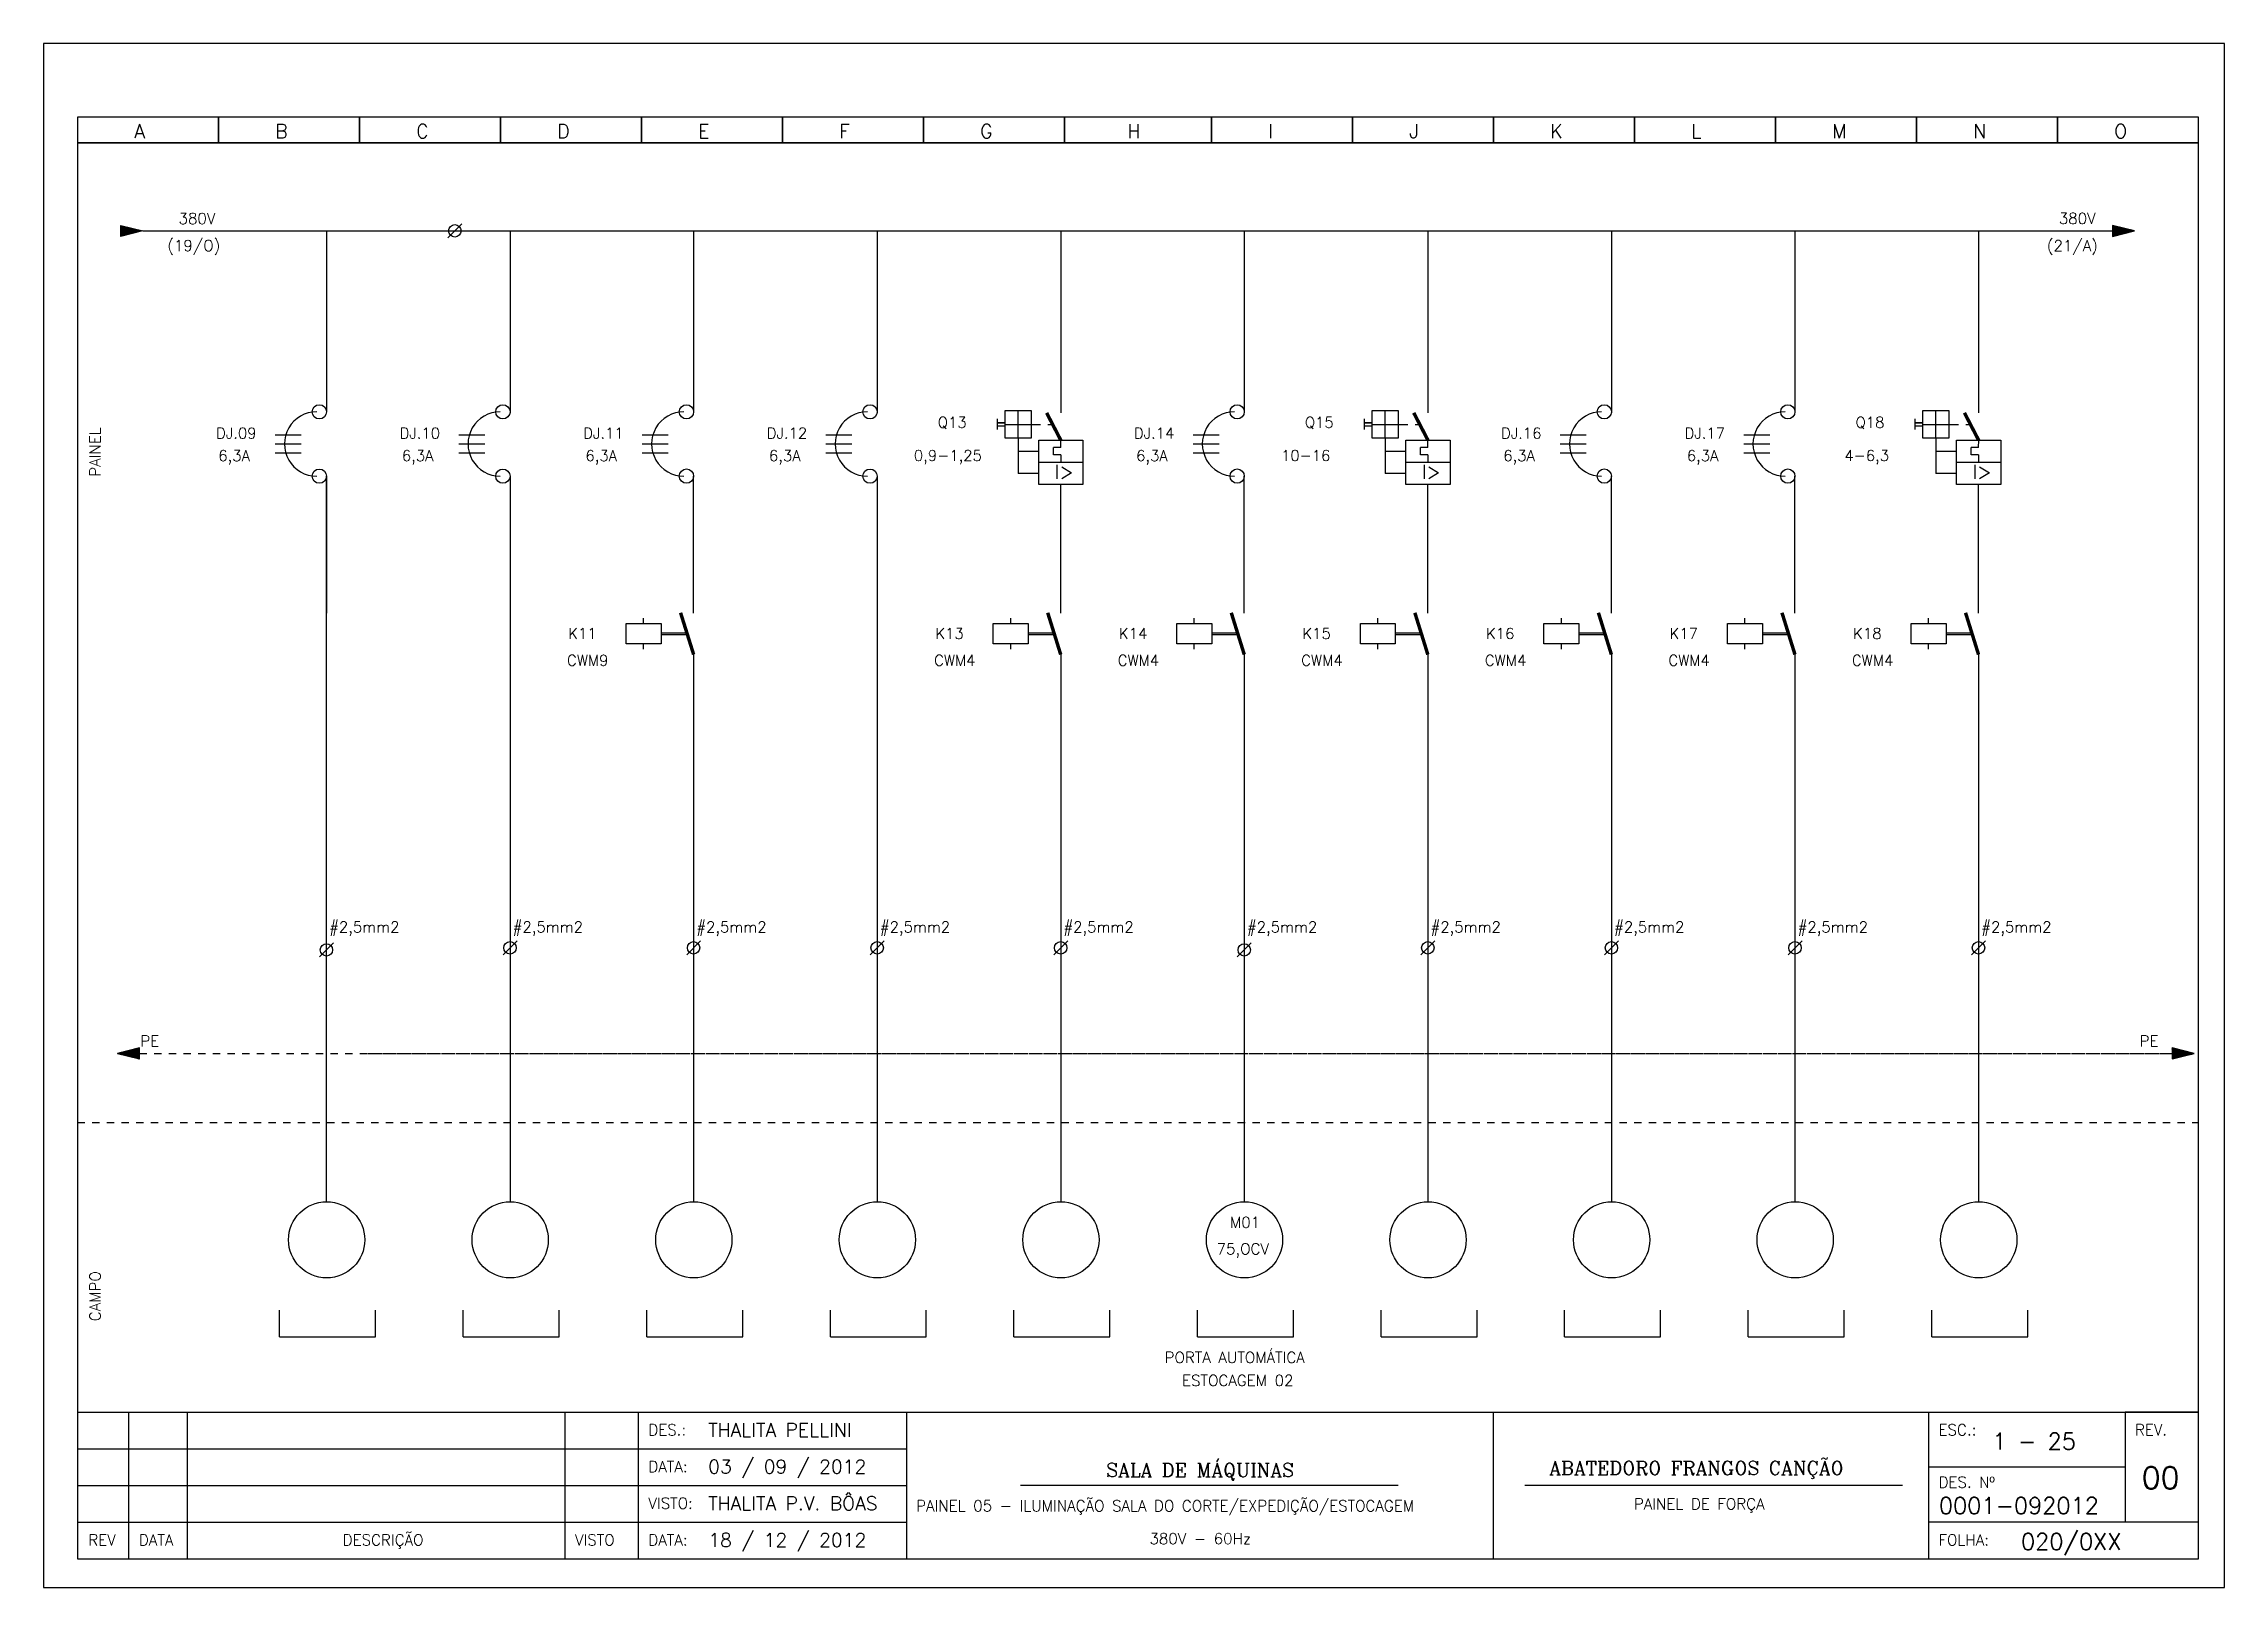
# Model space of a CAD drawing. Header units: millimetres. Extents: x 1974 to 2560, y 1429 to 1567.
# Drawn here: x 2084.93 to 2114.63, y 1470.58 to 1491.61 of the extents above; entities that cross this region are included whole.
import ezdxf

# ---------------------------------------------------------------- set-up
doc = ezdxf.new("R2010")
doc.units = ezdxf.units.MM
for name, pattern in [('DASHDOT2', [0.5, 0.25, -0.125, 0, -0.125]), ('DASHED', [0.75, 0.5, -0.25]), ('HIDDEN2', [0.1875, 0.125, -0.0625])]:
    doc.linetypes.add(name, pattern=pattern)
for name, color, linetype in [('1', 5, 'Continuous'), ('ALIMENTAÇÃO', 6, 'Continuous'), ('CONECTOR_SAK', 2, 'Continuous'), ('DISJUNTOR', 5, 'Continuous'), ('EQUIPAMENTOS', 5, 'Continuous'), ('linhas', 6, 'Continuous'), ('MARGEM', 1, 'Continuous'), ('MOTORES', 5, 'Continuous'), ('PAINEL', 7, 'Continuous'), ('TERRA', 3, 'DASHED'), ('TEXTO', 4, 'Continuous'), ('TEXTO_2', 5, 'Continuous'), ('TIMBRE', 7, 'Continuous')]:
    doc.layers.add(name, color=color, linetype=linetype)
doc.styles.add('REGUA60', font='romans.shx', dxfattribs={"height": 2})
doc.styles.add('ROMANC', font='romanc.shx', dxfattribs={"height": 0.55})
doc.styles.add('ROMANS', font='romans.shx', dxfattribs={"height": 37})

msp = doc.modelspace()

# ---------------------------------------------------------------- texts
at = {"style": 'ROMANS'}
for s, p in [('ESC.:', (2110.739, 1472.655)), ('REV.', (2113.415, 1472.655)), ('DES. Nº', (2110.739, 1471.942)), ('PAINEL 05 - ILUMINAÇÃO SALA DO CORTE/EXPEDIÇÃO/ESTOCAGEM', (2096.815, 1471.62)), ('PAINEL DE FORÇA', (2106.59, 1471.646)), ('380V - 60Hz', (2099.993, 1471.173)), ('FOLHA:', (2110.739, 1471.155))]:
    msp.add_text(s, height=0.15, dxfattribs=at).set_placement(p)
at = {"layer": 'TEXTO'}
for s, height, style, p in [('A', 0.188, 'ROMANS', (2086.167, 1490.322)), ('B', 0.188, 'ROMANS', (2088.087, 1490.322)), ('C', 0.188, 'ROMANS', (2090.007, 1490.322)), ('D', 0.188, 'ROMANS', (2091.927, 1490.322)), ('E', 0.188, 'ROMANS', (2093.847, 1490.322)), ('F', 0.188, 'ROMANS', (2095.767, 1490.322)), ('G', 0.188, 'ROMANS', (2097.687, 1490.322)), ('H', 0.188, 'ROMANS', (2099.691, 1490.322)), ('I', 0.188, 'ROMANS', (2101.611, 1490.322)), ('J', 0.188, 'ROMANS', (2103.531, 1490.322)), ('K', 0.188, 'ROMANS', (2105.451, 1490.322)), ('L', 0.188, 'ROMANS', (2107.371, 1490.322)), ('M', 0.188, 'ROMANS', (2109.291, 1490.322)), ('N', 0.188, 'ROMANS', (2111.211, 1490.322)), ('O', 0.188, 'ROMANS', (2113.131, 1490.322)), ('380V', 0.15, 'ROMANS', (2086.77, 1489.152)), ('380V', 0.15, 'ROMANS', (2112.377, 1489.153)), ('(19/O)', 0.15, 'ROMANS', (2086.618, 1488.784)), ('(21/A)', 0.15, 'ROMANS', (2112.215, 1488.782)), ('Q13', 0.148, 'ROMANS', (2097.109, 1486.377)), ('Q15', 0.148, 'ROMANS', (2102.109, 1486.377)), ('Q18', 0.148, 'ROMANS', (2109.609, 1486.377)), ('DJ.09', 0.148, 'ROMANS', (2087.28, 1486.23)), ('DJ.10', 0.148, 'ROMANS', (2089.78, 1486.23)), ('DJ.11', 0.148, 'ROMANS', (2092.28, 1486.23)), ('DJ.12', 0.148, 'ROMANS', (2094.78, 1486.23)), ('DJ.14', 0.148, 'ROMANS', (2099.78, 1486.23)), ('DJ.16', 0.148, 'ROMANS', (2104.78, 1486.23)), ('DJ.17', 0.148, 'ROMANS', (2107.28, 1486.23)), ('6,3A', 0.148, 'ROMANS', (2087.311, 1485.923)), ('6,3A', 0.148, 'ROMANS', (2089.811, 1485.923)), ('6,3A', 0.148, 'ROMANS', (2092.311, 1485.923)), ('6,3A', 0.148, 'ROMANS', (2094.811, 1485.923)), ('0,9-1,25', 0.148, 'ROMANS', (2096.784, 1485.925)), ('6,3A', 0.148, 'ROMANS', (2099.811, 1485.923)), ('10-16', 0.148, 'ROMANS', (2101.784, 1485.925)), ('6,3A', 0.148, 'ROMANS', (2104.811, 1485.923)), ('6,3A', 0.148, 'ROMANS', (2107.311, 1485.923)), ('4-6,3', 0.148, 'ROMANS', (2109.457, 1485.925)), ('K11', 0.148, 'ROMANS', (2092.076, 1483.502)), ('K13', 0.148, 'ROMANS', (2097.076, 1483.502)), ('K14', 0.148, 'ROMANS', (2099.576, 1483.502)), ('K15', 0.148, 'ROMANS', (2102.076, 1483.502)), ('K16', 0.148, 'ROMANS', (2104.576, 1483.502)), ('K17', 0.148, 'ROMANS', (2107.076, 1483.502)), ('K18', 0.148, 'ROMANS', (2109.576, 1483.502)), ('CWM9', 0.148, 'ROMANS', (2092.06, 1483.136)), ('CWM4', 0.148, 'ROMANS', (2097.06, 1483.136)), ('CWM4', 0.148, 'ROMANS', (2099.56, 1483.136)), ('CWM4', 0.148, 'ROMANS', (2102.06, 1483.136)), ('CWM4', 0.148, 'ROMANS', (2104.56, 1483.136)), ('CWM4', 0.148, 'ROMANS', (2107.06, 1483.136)), ('CWM4', 0.148, 'ROMANS', (2109.56, 1483.136)), ('#2,5mm2', 0.148, 'ROMANS', (2088.821, 1479.505)), ('#2,5mm2', 0.148, 'ROMANS', (2091.321, 1479.505)), ('#2,5mm2', 0.148, 'ROMANS', (2093.821, 1479.505)), ('#2,5mm2', 0.148, 'ROMANS', (2096.321, 1479.505)), ('#2,5mm2', 0.148, 'ROMANS', (2098.821, 1479.505)), ('#2,5mm2', 0.148, 'ROMANS', (2101.321, 1479.505)), ('#2,5mm2', 0.148, 'ROMANS', (2103.821, 1479.505)), ('#2,5mm2', 0.148, 'ROMANS', (2106.321, 1479.505)), ('#2,5mm2', 0.148, 'ROMANS', (2108.821, 1479.505)), ('#2,5mm2', 0.148, 'ROMANS', (2111.321, 1479.505)), ('PE', 0.15, 'ROMANS', (2086.25, 1477.95)), ('PE', 0.15, 'ROMANS', (2113.477, 1477.95)), ('M01', 0.15, 'REGUA60', (2101.089, 1475.481)), ('75,OCV', 0.15, 'REGUA60', (2100.907, 1475.12)), ('PORTA AUTOMÁTICA', 0.15, 'REGUA60', (2100.199, 1473.641)), ('ESTOCAGEM 02', 0.15, 'REGUA60', (2100.437, 1473.327)), ('THALITA PELLINI', 0.1875, 'ROMANS', (2093.983, 1472.635)), ('03 / 09 / 2012', 0.1875, 'ROMANS', (2093.983, 1472.135)), ('THALITA P.V. BÔAS', 0.1875, 'ROMANS', (2093.983, 1471.635)), ('18 / 12 / 2012', 0.1875, 'ROMANS', (2093.983, 1471.135))]:
    msp.add_text(s, height=height, dxfattribs=dict(at, style=style)).set_placement(p)
at = {"layer": 'TEXTO', "style": 'REGUA60'}
for s, p in [('PAINEL', (2085.709, 1485.71)), ('CAMPO', (2085.709, 1474.209))]:
    msp.add_text(s, height=0.15, rotation=90, dxfattribs=at).set_placement(p)
at = {"layer": 'TEXTO', "color": 150, "style": 'ROMANS'}
for s, height, p in [('DES.:', 0.15, (2093.169, 1472.655)), ('1 - 25', 0.225, (2111.473, 1472.462)), ('DATA:', 0.15, (2093.169, 1472.155)), ('00', 0.3, (2113.506, 1471.928)), ('VISTO:', 0.15, (2093.169, 1471.655)), ('0001-092012', 0.225, (2110.744, 1471.586)), ('DESCRIÇÃO', 0.15, (2089.006, 1471.155)), ('020/0XX', 0.225, (2111.862, 1471.096)), ('REV', 0.15, (2085.542, 1471.155)), ('DATA', 0.15, (2086.23, 1471.155)), ('VISTO', 0.15, (2092.169, 1471.155)), ('DATA:', 0.15, (2093.169, 1471.155))]:
    msp.add_text(s, height=height, dxfattribs=at).set_placement(p)
at = {"layer": 'TEXTO_2'}
for s, height, style, p in [('I>', 0.1927, 'REGUA60', (2098.7, 1485.681)), ('I>', 0.1927, 'REGUA60', (2103.7, 1485.681)), ('I>', 0.1927, 'REGUA60', (2111.2, 1485.681)), ('SALA DE MÁQUINAS', 0.1875, 'ROMANC', (2099.404, 1472.088)), ('ABATEDORO FRANGOS CANÇÃO', 0.1875, 'ROMANC', (2105.436, 1472.116))]:
    msp.add_text(s, height=height, dxfattribs=dict(at, style=style)).set_placement(p)

# ---------------------------------------------------------------- hatches: boundary and pattern name
at = {"layer": 'EQUIPAMENTOS'}
for points in [[(2085.984, 1488.984), (2086.284, 1489.059), (2085.984, 1489.134)], [(2113.409, 1489.059), (2113.109, 1489.134), (2113.109, 1488.984)]]:
    msp.add_hatch(color=256, dxfattribs=at).paths.add_polyline_path(points)
at = {"layer": 'TERRA'}
h = msp.add_hatch(dxfattribs=at)
h.set_pattern_fill('ANSI31', color=256, scale=0.004, angle=180, style=0)
h.set_pattern_definition([(225, (2143.19248524, 1526.47584864), (0.0003535533906, -0.0003535533906), [])])
h.paths.add_polyline_path([(2085.938, 1477.856), (2086.238, 1477.856), (2086.238, 1477.931)])
h.paths.add_polyline_path([(2086.238, 1477.781), (2086.238, 1477.856), (2085.938, 1477.856)])
h = msp.add_hatch(dxfattribs=at)
h.set_pattern_fill('ANSI31', color=256, scale=0.004, style=0)
h.set_pattern_definition([(45, (2056.96803103, 1429.2362611), (-0.0003535533906, 0.0003535533906), [])])
h.paths.add_polyline_path([(2114.222, 1477.856), (2113.922, 1477.856), (2113.922, 1477.781)])
h.paths.add_polyline_path([(2113.922, 1477.931), (2113.922, 1477.856), (2114.222, 1477.856)])

# ---------------------------------------------------------------- linework, layer by layer
for p, q in [((2088.086, 1486.28), (2088.44, 1486.28)), ((2090.586, 1486.28), (2090.94, 1486.28)), ((2093.086, 1486.28), (2093.44, 1486.28)), ((2095.586, 1486.28), (2095.94, 1486.28)), ((2100.586, 1486.28), (2100.94, 1486.28)), ((2105.586, 1486.28), (2105.94, 1486.28)), ((2108.086, 1486.28), (2108.44, 1486.28)), ((2088.086, 1486.157), (2088.44, 1486.157)), ((2088.086, 1486.034), (2088.44, 1486.034)), ((2090.586, 1486.157), (2090.94, 1486.157)), ((2090.586, 1486.034), (2090.94, 1486.034)), ((2093.086, 1486.157), (2093.44, 1486.157)), ((2093.086, 1486.035), (2093.44, 1486.035)), ((2095.586, 1486.157), (2095.94, 1486.157)), ((2095.586, 1486.034), (2095.94, 1486.034)), ((2100.586, 1486.157), (2100.94, 1486.157)), ((2100.586, 1486.035), (2100.94, 1486.035)), ((2105.586, 1486.157), (2105.94, 1486.157)), ((2105.586, 1486.035), (2105.94, 1486.035)), ((2108.086, 1486.157), (2108.44, 1486.157)), ((2108.086, 1486.035), (2108.44, 1486.035)), ((2088.147, 1473.996), (2088.147, 1474.36)), ((2089.454, 1473.996), (2089.454, 1474.36)), ((2090.647, 1473.996), (2090.647, 1474.36)), ((2091.954, 1473.996), (2091.954, 1474.36)), ((2093.147, 1473.996), (2093.147, 1474.36)), ((2094.454, 1473.996), (2094.454, 1474.36)), ((2095.647, 1473.996), (2095.647, 1474.36)), ((2096.954, 1473.996), (2096.954, 1474.36)), ((2098.147, 1473.996), (2098.147, 1474.36)), ((2099.454, 1473.996), (2099.454, 1474.36)), ((2100.647, 1473.996), (2100.647, 1474.36)), ((2101.954, 1473.996), (2101.954, 1474.36)), ((2103.147, 1473.996), (2103.147, 1474.36)), ((2104.454, 1473.996), (2104.454, 1474.36)), ((2105.647, 1473.996), (2105.647, 1474.36)), ((2106.954, 1473.996), (2106.954, 1474.36)), ((2108.147, 1473.996), (2108.147, 1474.36)), ((2109.454, 1473.996), (2109.454, 1474.36)), ((2110.647, 1473.996), (2110.647, 1474.36)), ((2111.954, 1473.996), (2111.954, 1474.36)), ((2088.147, 1473.996), (2089.454, 1473.996)), ((2090.647, 1473.996), (2091.954, 1473.996)), ((2093.147, 1473.996), (2094.454, 1473.996)), ((2095.647, 1473.996), (2096.954, 1473.996)), ((2098.147, 1473.996), (2099.454, 1473.996)), ((2100.647, 1473.996), (2101.954, 1473.996)), ((2103.147, 1473.996), (2104.454, 1473.996)), ((2105.647, 1473.996), (2106.954, 1473.996)), ((2108.147, 1473.996), (2109.454, 1473.996)), ((2110.647, 1473.996), (2111.954, 1473.996)), ((2114.279, 1472.972), (2113.279, 1472.972))]:
    msp.add_line(p, q)
at = {"layer": '1'}
for p, q in [((2097.917, 1486.499), (2097.917, 1486.353)), ((2098.385, 1486.606), (2098.021, 1486.606)), ((2098.021, 1486.606), (2098.021, 1486.242)), ((2098.203, 1486.242), (2098.203, 1486.606)), ((2098.385, 1486.242), (2098.385, 1486.606)), ((2102.917, 1486.499), (2102.917, 1486.353)), ((2103.385, 1486.606), (2103.021, 1486.606)), ((2103.021, 1486.606), (2103.021, 1486.242)), ((2103.203, 1486.242), (2103.203, 1486.606)), ((2103.385, 1486.242), (2103.385, 1486.606)), ((2110.417, 1486.499), (2110.417, 1486.353)), ((2110.885, 1486.606), (2110.521, 1486.606)), ((2110.521, 1486.606), (2110.521, 1486.242)), ((2110.703, 1486.242), (2110.703, 1486.606)), ((2110.885, 1486.242), (2110.885, 1486.606)), ((2098.021, 1486.445), (2097.917, 1486.445)), ((2097.917, 1486.445), (2098.021, 1486.445)), ((2097.917, 1486.403), (2098.021, 1486.403)), ((2098.021, 1486.424), (2098.385, 1486.424)), ((2098.021, 1486.242), (2098.385, 1486.242)), ((2103.021, 1486.445), (2102.917, 1486.445)), ((2102.917, 1486.445), (2103.021, 1486.445)), ((2102.917, 1486.403), (2103.021, 1486.403)), ((2103.021, 1486.424), (2103.385, 1486.424)), ((2103.021, 1486.242), (2103.385, 1486.242)), ((2110.521, 1486.445), (2110.417, 1486.445)), ((2110.417, 1486.445), (2110.521, 1486.445)), ((2110.417, 1486.403), (2110.521, 1486.403)), ((2110.521, 1486.424), (2110.885, 1486.424)), ((2110.521, 1486.242), (2110.885, 1486.242))]:
    msp.add_line(p, q, dxfattribs=at)
at = {"layer": 'ALIMENTAÇÃO', "color": 6}
for p, q in [((2088.784, 1489.059), (2088.785, 1486.595)), ((2091.284, 1489.059), (2091.285, 1486.578)), ((2093.784, 1489.059), (2093.785, 1486.579)), ((2096.284, 1489.059), (2096.284, 1486.578)), ((2098.784, 1489.059), (2098.784, 1486.579)), ((2101.284, 1489.059), (2101.284, 1486.579)), ((2103.784, 1489.059), (2103.784, 1486.579)), ((2106.284, 1489.059), (2106.284, 1486.579)), ((2108.784, 1489.059), (2108.784, 1486.579)), ((2111.284, 1489.059), (2111.284, 1486.579)), ((2088.785, 1485.718), (2088.785, 1483.852)), ((2091.285, 1485.718), (2091.285, 1475.837)), ((2096.284, 1485.718), (2096.284, 1475.837)), ((2093.785, 1483.289), (2093.785, 1475.837)), ((2098.784, 1483.289), (2098.784, 1475.837)), ((2101.284, 1483.289), (2101.284, 1475.837)), ((2103.784, 1483.289), (2103.784, 1475.837)), ((2106.284, 1483.289), (2106.284, 1475.837)), ((2108.784, 1483.289), (2108.784, 1475.837)), ((2111.284, 1483.289), (2111.284, 1475.837))]:
    msp.add_line(p, q, dxfattribs=at)
at = {"layer": 'CONECTOR_SAK'}
for p, q in [((2090.629, 1489.156), (2090.438, 1488.963)), ((2088.88, 1479.363), (2088.689, 1479.17)), ((2091.38, 1479.392), (2091.19, 1479.199)), ((2093.88, 1479.392), (2093.69, 1479.199)), ((2096.38, 1479.392), (2096.19, 1479.199)), ((2098.88, 1479.392), (2098.69, 1479.199)), ((2101.38, 1479.363), (2101.189, 1479.17)), ((2103.88, 1479.392), (2103.69, 1479.199)), ((2106.38, 1479.392), (2106.19, 1479.199)), ((2108.88, 1479.392), (2108.69, 1479.199)), ((2111.38, 1479.392), (2111.19, 1479.199))]:
    msp.add_line(p, q, dxfattribs=at)
for centre in [(2090.533, 1489.059), (2091.284, 1479.295), (2093.784, 1479.295), (2096.284, 1479.295), (2098.784, 1479.295), (2103.784, 1479.295), (2106.284, 1479.295), (2108.784, 1479.295), (2111.284, 1479.295), (2088.784, 1479.266), (2101.284, 1479.266)]:
    msp.add_circle(centre, 0.0846, dxfattribs=at)
at = {"layer": 'DISJUNTOR'}
for p, q in [((2098.203, 1486.242), (2098.203, 1485.756)), ((2098.785, 1486.107), (2098.786, 1486.207)), ((2103.203, 1486.242), (2103.203, 1485.756)), ((2103.785, 1486.107), (2103.786, 1486.207)), ((2110.703, 1486.242), (2110.703, 1485.756)), ((2111.285, 1486.107), (2111.286, 1486.207)), ((2098.484, 1486.056), (2098.203, 1486.056)), ((2098.486, 1485.907), (2099.086, 1485.907)), ((2098.785, 1486.107), (2098.685, 1486.107)), ((2098.685, 1486.007), (2098.685, 1486.107)), ((2098.785, 1486.007), (2098.685, 1486.007)), ((2098.785, 1486.007), (2098.785, 1485.907)), ((2103.484, 1486.056), (2103.203, 1486.056)), ((2103.486, 1485.907), (2104.086, 1485.907)), ((2103.785, 1486.107), (2103.685, 1486.107)), ((2103.685, 1486.007), (2103.685, 1486.107)), ((2103.785, 1486.007), (2103.685, 1486.007)), ((2103.785, 1486.007), (2103.785, 1485.907)), ((2110.984, 1486.056), (2110.703, 1486.056)), ((2110.986, 1485.907), (2111.586, 1485.907)), ((2111.285, 1486.107), (2111.185, 1486.107)), ((2111.185, 1486.007), (2111.185, 1486.107)), ((2111.285, 1486.007), (2111.185, 1486.007)), ((2111.285, 1486.007), (2111.285, 1485.907)), ((2098.484, 1485.756), (2098.203, 1485.756)), ((2103.484, 1485.756), (2103.203, 1485.756)), ((2110.984, 1485.756), (2110.703, 1485.756))]:
    msp.add_line(p, q, dxfattribs=at)
at = {"layer": 'DISJUNTOR', "linetype": 'HIDDEN2'}
for p, q in [((2098.385, 1486.424), (2098.684, 1486.424)), ((2103.385, 1486.424), (2103.684, 1486.424)), ((2110.885, 1486.424), (2111.184, 1486.424))]:
    msp.add_line(p, q, dxfattribs=at)
at = {"layer": 'DISJUNTOR', "const_width": 0.0472}
for points in [[(2098.786, 1486.207), (2098.592, 1486.581)], [(2103.786, 1486.207), (2103.592, 1486.581)], [(2111.286, 1486.207), (2111.092, 1486.581)]]:
    msp.add_lwpolyline(points, dxfattribs=at)
at = {"layer": 'DISJUNTOR'}
for points in [[(2098.486, 1486.207), (2099.086, 1486.207), (2099.086, 1485.607), (2098.486, 1485.607)], [(2103.486, 1486.207), (2104.086, 1486.207), (2104.086, 1485.607), (2103.486, 1485.607)], [(2110.986, 1486.207), (2111.586, 1486.207), (2111.586, 1485.607), (2110.986, 1485.607)]]:
    msp.add_lwpolyline(points, close=True, dxfattribs=at)
for centre in [(2088.687, 1486.595), (2091.187, 1486.595), (2093.687, 1486.595), (2096.187, 1486.595), (2101.187, 1486.595), (2106.187, 1486.595), (2108.687, 1486.595), (2088.687, 1485.718), (2091.187, 1485.718), (2093.687, 1485.719), (2096.187, 1485.718), (2101.187, 1485.719), (2106.187, 1485.719), (2108.687, 1485.719)]:
    msp.add_circle(centre, 0.097, dxfattribs=at)
for centre in [(2088.65, 1486.157), (2091.15, 1486.157), (2093.65, 1486.157), (2096.15, 1486.157), (2101.15, 1486.157), (2106.15, 1486.157), (2108.65, 1486.157)]:
    msp.add_arc(centre, 0.438, 89.8656, 270.134, dxfattribs=at)
at = {"layer": 'EQUIPAMENTOS'}
for p, q in [((2086.284, 1489.059), (2113.109, 1489.059)), ((2093.103, 1483.713), (2093.103, 1483.785)), ((2093.341, 1483.584), (2093.693, 1483.584)), ((2093.341, 1483.563), (2093.699, 1483.563)), ((2098.103, 1483.713), (2098.103, 1483.785)), ((2098.341, 1483.584), (2098.693, 1483.584)), ((2098.341, 1483.563), (2098.699, 1483.563)), ((2100.603, 1483.713), (2100.603, 1483.785)), ((2100.841, 1483.584), (2101.193, 1483.584)), ((2100.841, 1483.563), (2101.199, 1483.563)), ((2103.103, 1483.713), (2103.103, 1483.785)), ((2103.341, 1483.584), (2103.693, 1483.584)), ((2103.341, 1483.563), (2103.699, 1483.563)), ((2105.603, 1483.713), (2105.603, 1483.785)), ((2105.841, 1483.584), (2106.193, 1483.584)), ((2105.841, 1483.563), (2106.199, 1483.563)), ((2108.103, 1483.713), (2108.103, 1483.785)), ((2108.341, 1483.584), (2108.693, 1483.584)), ((2108.341, 1483.563), (2108.699, 1483.563)), ((2110.603, 1483.713), (2110.603, 1483.785)), ((2110.841, 1483.584), (2111.193, 1483.584)), ((2110.841, 1483.563), (2111.199, 1483.563)), ((2093.103, 1483.363), (2093.103, 1483.434)), ((2098.103, 1483.363), (2098.103, 1483.434)), ((2100.603, 1483.363), (2100.603, 1483.434)), ((2103.103, 1483.363), (2103.103, 1483.434)), ((2105.603, 1483.363), (2105.603, 1483.434)), ((2108.103, 1483.363), (2108.103, 1483.434)), ((2110.603, 1483.363), (2110.603, 1483.434))]:
    msp.add_line(p, q, dxfattribs=at)
for points in [[(2085.984, 1489.134), (2086.284, 1489.059), (2085.984, 1488.984), (2085.984, 1489.134)], [(2113.109, 1488.984), (2113.409, 1489.059), (2113.109, 1489.134), (2113.109, 1488.984)]]:
    msp.add_lwpolyline(points, dxfattribs=at)
at = {"layer": 'EQUIPAMENTOS', "const_width": 0.0472}
for points in [[(2093.785, 1483.289), (2093.607, 1483.858)], [(2098.784, 1483.289), (2098.607, 1483.858)], [(2101.284, 1483.289), (2101.107, 1483.858)], [(2103.784, 1483.289), (2103.607, 1483.858)], [(2106.284, 1483.289), (2106.107, 1483.858)], [(2108.784, 1483.289), (2108.607, 1483.858)], [(2111.284, 1483.289), (2111.107, 1483.858)]]:
    msp.add_lwpolyline(points, dxfattribs=at)
at = {"layer": 'EQUIPAMENTOS'}
for points in [[(2092.865, 1483.434), (2092.865, 1483.713), (2093.341, 1483.713), (2093.341, 1483.434)], [(2097.865, 1483.434), (2097.865, 1483.713), (2098.341, 1483.713), (2098.341, 1483.434)], [(2100.365, 1483.434), (2100.365, 1483.713), (2100.841, 1483.713), (2100.841, 1483.434)], [(2102.865, 1483.434), (2102.865, 1483.713), (2103.341, 1483.713), (2103.341, 1483.434)], [(2105.365, 1483.434), (2105.365, 1483.713), (2105.841, 1483.713), (2105.841, 1483.434)], [(2107.865, 1483.434), (2107.865, 1483.713), (2108.341, 1483.713), (2108.341, 1483.434)], [(2110.365, 1483.434), (2110.365, 1483.713), (2110.841, 1483.713), (2110.841, 1483.434)]]:
    msp.add_lwpolyline(points, close=True, dxfattribs=at)
at = {"layer": 'linhas', "color": 6}
for p, q in [((2088.785, 1475.837), (2088.785, 1485.718)), ((2093.785, 1483.853), (2093.785, 1485.719)), ((2098.784, 1483.853), (2098.784, 1485.607)), ((2101.284, 1483.853), (2101.284, 1485.719)), ((2103.784, 1483.853), (2103.784, 1485.607)), ((2106.284, 1483.853), (2106.284, 1485.719)), ((2108.784, 1483.853), (2108.784, 1485.719)), ((2111.284, 1483.853), (2111.284, 1485.607))]:
    msp.add_line(p, q, dxfattribs=at)
at = {"layer": 'MARGEM', "color": 7}
msp.add_lwpolyline([(2084.932, 1470.584), (2114.632, 1470.584), (2114.632, 1491.609), (2084.932, 1491.609)], close=True, dxfattribs=at)
at = {"layer": 'MOTORES'}
for centre in [(2088.787, 1475.318), (2091.287, 1475.318), (2093.787, 1475.318), (2096.287, 1475.318), (2098.787, 1475.318), (2101.287, 1475.318), (2103.787, 1475.318), (2106.287, 1475.318), (2108.787, 1475.318), (2111.287, 1475.318)]:
    msp.add_circle(centre, 0.519, dxfattribs=at)
at = {"layer": 'PAINEL', "color": 12, "linetype": 'HIDDEN2', "ltscale": 0.005}
msp.add_line((2085.394, 1476.916), (2114.279, 1476.916), dxfattribs=at)
at = {"layer": 'TERRA', "linetype": 'DASHDOT2', "ltscale": 0.0025}
for p, q in [((2086.238, 1477.856), (2113.922, 1477.856)), ((2086.238, 1477.856), (2113.922, 1477.856)), ((2089.349, 1477.856), (2114.222, 1477.856))]:
    msp.add_line(p, q, dxfattribs=at)
at = {"layer": 'TERRA'}
for points in [[(2086.238, 1477.931), (2085.938, 1477.856), (2086.238, 1477.781), (2086.238, 1477.931)], [(2086.238, 1477.931), (2085.938, 1477.856), (2086.238, 1477.781), (2086.238, 1477.931)], [(2113.922, 1477.781), (2114.222, 1477.856), (2113.922, 1477.931), (2113.922, 1477.781)], [(2113.922, 1477.781), (2114.222, 1477.856), (2113.922, 1477.931), (2113.922, 1477.781)]]:
    msp.add_lwpolyline(points, dxfattribs=at)
at = {"layer": 'TIMBRE', "color": 12}
msp.add_line((2114.279, 1490.609), (2085.394, 1490.609), dxfattribs=at)
at = {"layer": 'TIMBRE'}
for p, q in [((2085.394, 1472.972), (2114.279, 1472.972)), ((2086.094, 1470.972), (2086.094, 1472.972)), ((2086.894, 1470.972), (2086.894, 1472.972)), ((2092.032, 1472.972), (2092.032, 1470.972)), ((2093.032, 1470.972), (2093.032, 1472.972)), ((2096.685, 1472.972), (2096.685, 1470.972)), ((2104.675, 1472.972), (2104.675, 1470.972)), ((2110.603, 1472.972), (2110.603, 1470.972)), ((2113.279, 1472.972), (2113.279, 1471.472)), ((2085.394, 1472.472), (2096.685, 1472.472)), ((2085.394, 1471.972), (2096.685, 1471.972)), ((2103.379, 1471.972), (2098.235, 1471.972)), ((2110.25, 1471.972), (2105.107, 1471.972)), ((2113.279, 1472.222), (2110.603, 1472.222)), ((2085.394, 1471.472), (2096.685, 1471.472)), ((2114.279, 1471.472), (2110.603, 1471.472))]:
    msp.add_line(p, q, dxfattribs=at)
at = {"layer": 'TIMBRE', "color": 12}
for points in [[(2085.394, 1490.259), (2087.314, 1490.259), (2087.314, 1490.609), (2085.394, 1490.609)], [(2087.314, 1490.259), (2089.234, 1490.259), (2089.234, 1490.609), (2087.314, 1490.609)], [(2089.234, 1490.259), (2091.154, 1490.259), (2091.154, 1490.609), (2089.234, 1490.609)], [(2091.154, 1490.259), (2093.074, 1490.259), (2093.074, 1490.609), (2091.154, 1490.609)], [(2093.074, 1490.259), (2094.994, 1490.259), (2094.994, 1490.609), (2093.074, 1490.609)], [(2094.994, 1490.259), (2096.914, 1490.259), (2096.914, 1490.609), (2094.994, 1490.609)], [(2096.914, 1490.259), (2098.834, 1490.259), (2098.834, 1490.609), (2096.914, 1490.609)], [(2098.834, 1490.259), (2100.839, 1490.259), (2100.839, 1490.609), (2098.834, 1490.609)], [(2100.839, 1490.259), (2102.759, 1490.259), (2102.759, 1490.609), (2100.839, 1490.609)], [(2102.759, 1490.259), (2104.679, 1490.259), (2104.679, 1490.609), (2102.759, 1490.609)], [(2104.679, 1490.259), (2106.599, 1490.259), (2106.599, 1490.609), (2104.679, 1490.609)], [(2106.599, 1490.259), (2108.519, 1490.259), (2108.519, 1490.609), (2106.599, 1490.609)], [(2108.519, 1490.259), (2110.439, 1490.259), (2110.439, 1490.609), (2108.519, 1490.609)], [(2110.439, 1490.259), (2112.359, 1490.259), (2112.359, 1490.609), (2110.439, 1490.609)], [(2112.359, 1490.259), (2114.279, 1490.259), (2114.279, 1490.609), (2112.359, 1490.609)], [(2085.394, 1470.972), (2114.279, 1470.972), (2114.279, 1490.259), (2085.394, 1490.259)]]:
    msp.add_lwpolyline(points, close=True, dxfattribs=at)

msp.set_redraw_order([(e.dxf.handle, doc.entitydb.next_handle()) for e in msp.query("TEXT MTEXT ATTDEF DIMENSION ARC_DIMENSION")])  # texts and dimensions are drawn at this point

doc.saveas('drawing.dxf')
